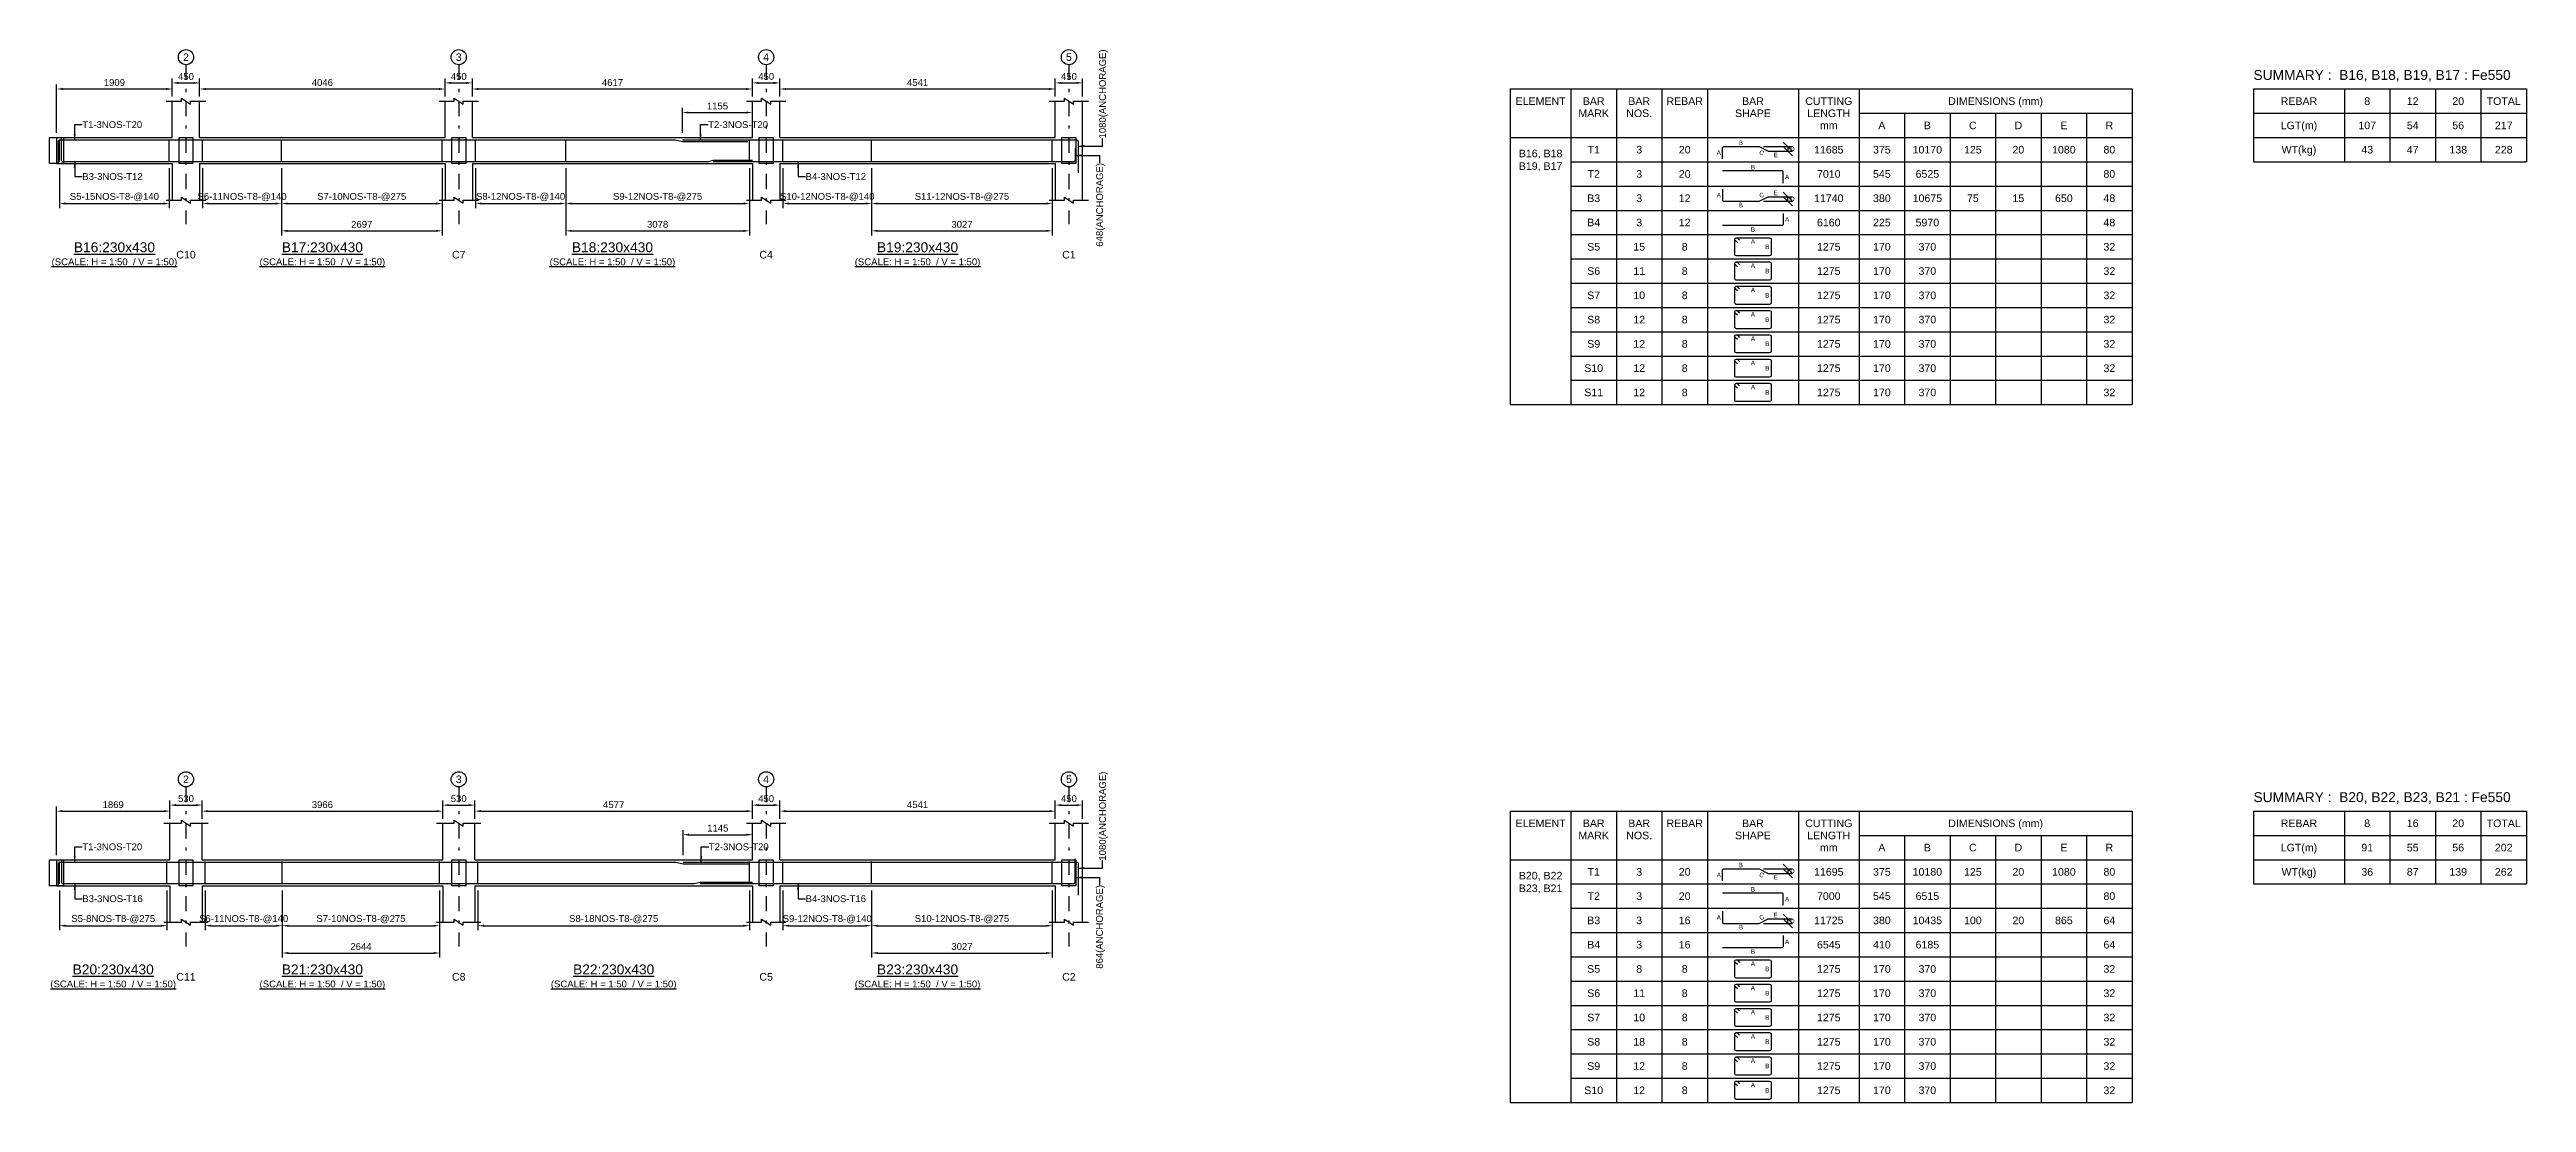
# Model space of a CAD drawing. Header units: inches. Extents: x -828 to 82836, y -189200 to 1700.
# Drawn here: x -230 to 81425, y -136000 to -101300 of the extents above; entities that cross this region are included whole.
import ezdxf
from ezdxf.enums import TextEntityAlignment as Align

# ---------------------------------------------------------------- set-up
doc = ezdxf.new("R2010")
doc.units = ezdxf.units.IN
doc.header["$LTSCALE"] = 1000
doc.header["$MEASUREMENT"] = 0
doc.linetypes.add('SCCenter', pattern=[1.2, 0.5, -0.3, 0.1, -0.3])
doc.linetypes.add('SCHidden', pattern=[0.2, 0.1, -0.1])
for name, color, linetype in [('Concrete Line', 2, 'Continuous'), ('Cut Line', 31, 'Continuous'), ('Dimension', 31, 'Continuous'), ('Grid', 8, 'Continuous'), ('Labels', 4, 'Continuous'), ('Labels_Support', 4, 'Continuous'), ('Link', 225, 'Continuous'), ('Reinforcement', 4, 'Continuous'), ('Schedule Header', 4, 'Continuous'), ('Schedule Line', 60, 'Continuous'), ('Text', 31, 'Continuous')]:
    doc.layers.add(name, color=color, linetype=linetype)
doc.styles.add('SC-SansSerif', font='SansSerif')
doc.styles.get("Standard").update_dxf_attribs({"font": 'txt.shx'})
doc.dimstyles.new('SCBBSDim', dxfattribs={"dimtxt": 225, "dimasz": 0.18, "dimexe": 150, "dimexo": 150, "dimgap": 100, "dimtad": 1, "dimtoh": 1, "dimdec": 0, "dimzin": 0, "dimdsep": 46, "dimtxsty": 'SC-SansSerif', "dimtsz": 150, "dimcen": 0.09, "dimclrd": 8, "dimclre": 8, "dimclrt": 31, "dimadec": 0, "dimazin": 0, "dimtfac": 1, "dimtdec": 0, "dimtix": 1, "dimtofl": 0, "dimtmove": 0, "dimatfit": 3, "dimfxl": 1, "dimtolj": 1, "dimtzin": 0, "dimarcsym": 0})
doc.dimstyles.new('SCBBSDimStyl', dxfattribs={"dimtxt": 225, "dimasz": 200, "dimexe": 150, "dimexo": 150, "dimgap": 100, "dimtad": 1, "dimtoh": 1, "dimdec": 0, "dimzin": 0, "dimdsep": 46, "dimtxsty": 'SC-SansSerif', "dimcen": 0.09, "dimclrd": 8, "dimclre": 8, "dimclrt": 31, "dimadec": 0, "dimazin": 0, "dimtfac": 1, "dimtdec": 0, "dimtix": 1, "dimtofl": 0, "dimtmove": 0, "dimatfit": 3, "dimfxl": 1, "dimtolj": 1, "dimtzin": 0, "dimarcsym": 0})
doc.dimstyles.get("Standard").update_dxf_attribs({"dimtxt": 0.18, "dimasz": 200, "dimexe": 0.18, "dimexo": 0.0625, "dimgap": 0.09, "dimtad": 0, "dimtih": 1, "dimtoh": 1, "dimdec": 4, "dimzin": 0, "dimdsep": 46, "dimtxsty": 'Standard', "dimcen": 0.09, "dimadec": 0, "dimazin": 0, "dimtfac": 1, "dimtdec": 4, "dimtofl": 0, "dimtmove": 0, "dimatfit": 3, "dimfxl": 1, "dimtolj": 1, "dimtzin": 0, "dimarcsym": 0})

msp = doc.modelspace()

# ---------------------------------------------------------------- texts
at = {"layer": 'Dimension', "style": 'SC-SansSerif'}
for s, p in [('B', (55525, -104375)), ('D', (57225, -104575)), ('A', (54800, -104700)), ('B', (55925, -105175)), ('E', (56675, -104775)), ('A', (54800, -106100)), ('E', (56675, -106025)), ('A', (57050, -105500)), ('D', (57225, -106225)), ('B', (55525, -106425)), ('A', (57050, -106900)), ('A', (55925, -107625)), ('B', (55925, -107225)), ('B', (56400, -107800)), ('A', (55925, -108425)), ('B', (56400, -108600)), ('A', (55925, -109225)), ('B', (56400, -109400)), ('A', (55925, -110025)), ('B', (56400, -110200)), ('A', (55925, -110825)), ('B', (56400, -111000)), ('A', (55925, -111625)), ('B', (56400, -111800)), ('A', (55925, -112425)), ('B', (56400, -112600)), ('B', (55525, -128175)), ('A', (54800, -128500)), ('B', (55925, -128975)), ('E', (56675, -128575)), ('D', (57225, -128375)), ('A', (54800, -129900)), ('E', (56675, -129825)), ('A', (57050, -129300)), ('B', (55525, -130225)), ('A', (57050, -130700)), ('D', (57225, -130025)), ('A', (55925, -131425)), ('B', (55925, -131025)), ('A', (55925, -132225)), ('B', (56400, -131600)), ('A', (55925, -133025)), ('B', (56400, -132400)), ('A', (55925, -133825)), ('B', (56400, -133200)), ('A', (55925, -134625)), ('B', (56400, -134000)), ('B', (56400, -134800)), ('A', (55925, -135425)), ('B', (56400, -135600))]:
    msp.add_text(s, height=150, dxfattribs=at).set_placement(p, align=Align.MIDDLE_CENTER)
for rotation, p in [(-26.565051, (56212.5, -104700)), (26.565051, (56212.5, -106100)), (-26.565051, (56212.5, -128500)), (26.565051, (56212.5, -129900))]:
    msp.add_text('C', height=150, rotation=rotation, dxfattribs=at).set_placement(p, align=Align.MIDDLE_CENTER)
at = {"layer": 'Grid', "style": 'SC-SansSerif'}
for s, p in [('2', (4268, -101550)), ('3', (13260, -101550)), ('4', (23394, -101550)), ('5', (33376, -101550)), ('2', (4268, -125350)), ('3', (13260, -125350)), ('4', (23394, -125350)), ('5', (33376, -125350))]:
    msp.add_text(s, height=250, dxfattribs=at).set_placement(p, align=Align.MIDDLE)
at = {"layer": 'Labels', "style": 'SC-SansSerif'}
for s, p in [('%%uB16:230x430', (1909, -108075)), ('%%uB17:230x430', (8764, -108075)), ('%%uB18:230x430', (18327, -108075)), ('%%uB19:230x430', (28385, -108075)), ('%%uB20:230x430', (1869, -131875)), ('%%uB21:230x430', (8764, -131875)), ('%%uB22:230x430', (18367, -131875)), ('%%uB23:230x430', (28385, -131875))]:
    msp.add_text(s, height=325, dxfattribs=at).set_placement(p, align=Align.BOTTOM_CENTER)
at = {"layer": 'Labels_Support', "style": 'SC-SansSerif'}
for s, p in [('C10', (4268, -108260)), ('C7', (13260, -108260)), ('C4', (23394, -108260)), ('C1', (33376, -108260)), ('C11', (4268, -132060)), ('C8', (13260, -132060)), ('C5', (23394, -132060)), ('C2', (33376, -132060))]:
    msp.add_text(s, height=250, dxfattribs=at).set_placement(p, align=Align.BOTTOM_CENTER)
at = {"layer": 'Schedule Header', "style": 'SC-SansSerif'}
for s, p in [('SUMMARY :  B16, B18, B19, B17 : Fe550', (72425, -102300)), ('SUMMARY :  B20, B22, B23, B21 : Fe550', (72425, -126100))]:
    msp.add_text(s, height=325, dxfattribs=at).set_placement(p)
for s, p in [('ELEMENT', (48925, -103000)), ('BAR', (50675, -103000)), ('BAR', (52175, -103000)), ('REBAR', (53675, -103000)), ('BAR', (55925, -103000)), ('CUTTING', (58425, -103000)), ('DIMENSIONS (mm)', (63925, -103000)), ('REBAR', (73925, -103000)), ('8', (76175, -103000)), ('12', (77675, -103000)), ('20', (79175, -103000)), ('TOTAL', (80675, -103000)), ('MARK', (50675, -103400)), ('NOS.', (52175, -103400)), ('SHAPE', (55925, -103400)), ('LENGTH', (58425, -103400)), ('A', (60175, -103800)), ('B', (61675, -103800)), ('C', (63175, -103800)), ('D', (64675, -103800)), ('E', (66175, -103800)), ('R', (67675, -103800)), ('LGT(m)', (73925, -103800)), ('mm', (58425, -103800)), ('WT(kg)', (73925, -104600)), ('ELEMENT', (48925, -126800)), ('MARK', (50675, -127200)), ('BAR', (50675, -126800)), ('NOS.', (52175, -127200)), ('BAR', (52175, -126800)), ('REBAR', (53675, -126800)), ('SHAPE', (55925, -127200)), ('BAR', (55925, -126800)), ('CUTTING', (58425, -126800)), ('LENGTH', (58425, -127200)), ('DIMENSIONS (mm)', (63925, -126800)), ('REBAR', (73925, -126800)), ('8', (76175, -126800)), ('16', (77675, -126800)), ('20', (79175, -126800)), ('TOTAL', (80675, -126800)), ('mm', (58425, -127600)), ('A', (60175, -127600)), ('B', (61675, -127600)), ('C', (63175, -127600)), ('D', (64675, -127600)), ('E', (66175, -127600)), ('R', (67675, -127600)), ('LGT(m)', (73925, -127600)), ('WT(kg)', (73925, -128400))]:
    msp.add_text(s, height=250, dxfattribs=at).set_placement(p, align=Align.MIDDLE_CENTER)
at = {"layer": 'Text', "style": 'SC-SansSerif'}
for p in [(34482, -104230), (34482, -128030)]:
    msp.add_text('1080(ANCHORAGE)', height=225, rotation=90, dxfattribs=at).set_placement(p, align=Align.MIDDLE_LEFT)
for s, p in [('T1-3NOS-T20', (850, -103775)), ('T2-3NOS-T20', (21483.5, -103775)), ('B3-3NOS-T12', (850, -105485)), ('B4-3NOS-T12', (24696, -105485)), ('T1-3NOS-T20', (850, -127575)), ('T2-3NOS-T20', (21503.5, -127575)), ('B3-3NOS-T16', (850, -129285)), ('B4-3NOS-T16', (24694.5, -129285))]:
    msp.add_text(s, height=225, dxfattribs=at).set_placement(p, align=Align.MIDDLE_LEFT)
for s, p in [('107', (76175, -103800)), ('54', (77675, -103800)), ('56', (79175, -103800)), ('217', (80675, -103800)), ('T1', (50675, -104600)), ('3', (52175, -104600)), ('20', (53675, -104600)), ('11685', (58425, -104600)), ('375', (60175, -104600)), ('10170', (61675, -104600)), ('125', (63175, -104600)), ('20', (64675, -104600)), ('1080', (66175, -104600)), ('80', (67675, -104600)), ('43', (76175, -104600)), ('47', (77675, -104600)), ('138', (79175, -104600)), ('228', (80675, -104600)), ('T2', (50675, -105400)), ('3', (52175, -105400)), ('20', (53675, -105400)), ('7010', (58425, -105400)), ('545', (60175, -105400)), ('6525', (61675, -105400)), ('80', (67675, -105400)), ('B3', (50675, -106200)), ('3', (52175, -106200)), ('12', (53675, -106200)), ('11740', (58425, -106200)), ('380', (60175, -106200)), ('10675', (61675, -106200)), ('75', (63175, -106200)), ('15', (64675, -106200)), ('650', (66175, -106200)), ('48', (67675, -106200)), ('B4', (50675, -107000)), ('3', (52175, -107000)), ('12', (53675, -107000)), ('6160', (58425, -107000)), ('225', (60175, -107000)), ('5970', (61675, -107000)), ('48', (67675, -107000)), ('S5', (50675, -107800)), ('15', (52175, -107800)), ('8', (53675, -107800)), ('1275', (58425, -107800)), ('170', (60175, -107800)), ('370', (61675, -107800)), ('32', (67675, -107800)), ('S6', (50675, -108600)), ('11', (52175, -108600)), ('8', (53675, -108600)), ('1275', (58425, -108600)), ('170', (60175, -108600)), ('370', (61675, -108600)), ('32', (67675, -108600)), ('S7', (50675, -109400)), ('10', (52175, -109400)), ('8', (53675, -109400)), ('1275', (58425, -109400)), ('170', (60175, -109400)), ('370', (61675, -109400)), ('32', (67675, -109400)), ('S8', (50675, -110200)), ('12', (52175, -110200)), ('8', (53675, -110200)), ('1275', (58425, -110200)), ('170', (60175, -110200)), ('370', (61675, -110200)), ('32', (67675, -110200)), ('S9', (50675, -111000)), ('12', (52175, -111000)), ('8', (53675, -111000)), ('1275', (58425, -111000)), ('170', (60175, -111000)), ('370', (61675, -111000)), ('32', (67675, -111000)), ('S10', (50675, -111800)), ('12', (52175, -111800)), ('8', (53675, -111800)), ('1275', (58425, -111800)), ('170', (60175, -111800)), ('370', (61675, -111800)), ('32', (67675, -111800)), ('S11', (50675, -112600)), ('12', (52175, -112600)), ('8', (53675, -112600)), ('1275', (58425, -112600)), ('170', (60175, -112600)), ('370', (61675, -112600)), ('32', (67675, -112600)), ('91', (76175, -127600)), ('55', (77675, -127600)), ('56', (79175, -127600)), ('202', (80675, -127600)), ('T1', (50675, -128400)), ('3', (52175, -128400)), ('20', (53675, -128400)), ('11695', (58425, -128400)), ('375', (60175, -128400)), ('10180', (61675, -128400)), ('125', (63175, -128400)), ('20', (64675, -128400)), ('1080', (66175, -128400)), ('80', (67675, -128400)), ('36', (76175, -128400)), ('87', (77675, -128400)), ('139', (79175, -128400)), ('262', (80675, -128400)), ('T2', (50675, -129200)), ('3', (52175, -129200)), ('20', (53675, -129200)), ('7000', (58425, -129200)), ('545', (60175, -129200)), ('6515', (61675, -129200)), ('80', (67675, -129200)), ('B3', (50675, -130000)), ('3', (52175, -130000)), ('16', (53675, -130000)), ('11725', (58425, -130000)), ('380', (60175, -130000)), ('10435', (61675, -130000)), ('100', (63175, -130000)), ('20', (64675, -130000)), ('865', (66175, -130000)), ('64', (67675, -130000)), ('B4', (50675, -130800)), ('3', (52175, -130800)), ('16', (53675, -130800)), ('6545', (58425, -130800)), ('410', (60175, -130800)), ('6185', (61675, -130800)), ('64', (67675, -130800)), ('S5', (50675, -131600)), ('S6', (50675, -132400)), ('11', (52175, -132400)), ('8', (52175, -131600)), ('8', (53675, -131600)), ('8', (53675, -132400)), ('1275', (58425, -131600)), ('1275', (58425, -132400)), ('170', (60175, -131600)), ('170', (60175, -132400)), ('370', (61675, -131600)), ('370', (61675, -132400)), ('32', (67675, -131600)), ('32', (67675, -132400)), ('S7', (50675, -133200)), ('10', (52175, -133200)), ('8', (53675, -133200)), ('1275', (58425, -133200)), ('170', (60175, -133200)), ('370', (61675, -133200)), ('32', (67675, -133200)), ('S8', (50675, -134000)), ('18', (52175, -134000)), ('8', (53675, -134000)), ('1275', (58425, -134000)), ('170', (60175, -134000)), ('370', (61675, -134000)), ('32', (67675, -134000)), ('S9', (50675, -134800)), ('12', (52175, -134800)), ('8', (53675, -134800)), ('1275', (58425, -134800)), ('170', (60175, -134800)), ('370', (61675, -134800)), ('32', (67675, -134800)), ('S10', (50675, -135600)), ('12', (52175, -135600)), ('8', (53675, -135600)), ('1275', (58425, -135600)), ('170', (60175, -135600)), ('370', (61675, -135600)), ('32', (67675, -135600))]:
    msp.add_text(s, height=250, dxfattribs=at).set_placement(p, align=Align.MIDDLE_CENTER)
for s, p in [('648(ANCHORAGE)', (34386, -105038)), ('864(ANCHORAGE)', (34382, -128834))]:
    msp.add_text(s, height=225, rotation=90, dxfattribs=at).set_placement(p, align=Align.MIDDLE_RIGHT)
for p in [(1909, -108475), (8764, -108475), (18327, -108475), (28385, -108475), (1869, -132275), (8764, -132275), (18367, -132275), (28385, -132275)]:
    msp.add_text('%%u(SCALE: H = 1:50  / V = 1:50)', height=225, dxfattribs=at).set_placement(p, align=Align.BOTTOM_CENTER)
at = {"layer": 'Text', "char_height": 250, "attachment_point": 2, "style": 'SC-SansSerif'}
for s, insert in [('B16, B18\\PB19, B17\\P', (48925, -104600)), ('B20, B22\\PB23, B21\\P', (48925, -128400))]:
    msp.add_mtext(s, dxfattribs=dict(at, insert=insert))

# ---------------------------------------------------------------- blocks, each defined once
blk = doc.blocks.new('*D86')
at = {"color": 8, "linetype": 'ByBlock', "lineweight": -2}
for p, q in [((100, -129010), (100, -130325)), ((3638, -129010), (3638, -130325)), ((300, -130175), (3438, -130175))]:
    blk.add_line(p, q, dxfattribs=at)
at = {"color": 8}
for points in [[(100, -130175), (300, -130142), (300, -130208)], [(3638, -130175), (3438, -130208), (3438, -130142)]]:
    blk.add_solid(points, dxfattribs=at)
at = {"layer": 'DEFPOINTS', "color": 31}
for p in [(100, -128860), (3638, -128860), (100, -130175)]:
    blk.add_point(p, dxfattribs=at)
at = {"color": 31, "insert": (1869, -129962), "char_height": 225, "attachment_point": 5, "style": 'SC-SansSerif'}
blk.add_mtext('\\A1;S5-8NOS-T8-@275', dxfattribs=at)
blk = doc.blocks.new('*D87')
at = {"color": 8, "linetype": 'ByBlock', "lineweight": -2}
for p, q in [((4898, -129010), (4898, -130325)), ((7442, -129010), (7442, -130325)), ((5098, -130175), (7242, -130175))]:
    blk.add_line(p, q, dxfattribs=at)
at = {"color": 8}
for points in [[(4898, -130175), (5098, -130142), (5098, -130208)], [(7442, -130175), (7242, -130208), (7242, -130142)]]:
    blk.add_solid(points, dxfattribs=at)
at = {"layer": 'DEFPOINTS', "color": 31}
for p in [(4898, -128860), (7442, -128860), (4898, -130175)]:
    blk.add_point(p, dxfattribs=at)
at = {"color": 31, "insert": (6170, -129962), "char_height": 225, "attachment_point": 5, "style": 'SC-SansSerif'}
blk.add_mtext('\\A1;S6-11NOS-T8-@140', dxfattribs=at)
blk = doc.blocks.new('*D88')
at = {"color": 8, "linetype": 'ByBlock', "lineweight": -2}
for p, q in [((7442, -129010), (7442, -130325)), ((12630, -129010), (12630, -130325)), ((7642, -130175), (12430, -130175))]:
    blk.add_line(p, q, dxfattribs=at)
at = {"color": 8}
for points in [[(7442, -130175), (7642, -130142), (7642, -130208)], [(12630, -130175), (12430, -130208), (12430, -130142)]]:
    blk.add_solid(points, dxfattribs=at)
at = {"layer": 'DEFPOINTS', "color": 31}
for p in [(7442, -128860), (12630, -128860), (7442, -130175)]:
    blk.add_point(p, dxfattribs=at)
at = {"color": 31, "insert": (10036, -129962), "char_height": 225, "attachment_point": 5, "style": 'SC-SansSerif'}
blk.add_mtext('\\A1;S7-10NOS-T8-@275', dxfattribs=at)
blk = doc.blocks.new('*D89')
at = {"color": 8, "linetype": 'ByBlock', "lineweight": -2}
for p, q in [((7442, -129010), (7442, -131225)), ((12630, -129010), (12630, -131225)), ((7642, -131075), (12430, -131075))]:
    blk.add_line(p, q, dxfattribs=at)
at = {"color": 8}
for points in [[(7442, -131075), (7642, -131042), (7642, -131108)], [(12630, -131075), (12430, -131108), (12430, -131042)]]:
    blk.add_solid(points, dxfattribs=at)
at = {"layer": 'DEFPOINTS', "color": 31}
for p in [(7442, -128860), (12630, -128860), (7442, -131075)]:
    blk.add_point(p, dxfattribs=at)
at = {"color": 31, "insert": (10036, -130862), "char_height": 225, "attachment_point": 5, "style": 'SC-SansSerif'}
blk.add_mtext('\\A1;2644', dxfattribs=at)
blk = doc.blocks.new('*D90')
at = {"color": 8, "linetype": 'ByBlock', "lineweight": -2}
for p, q in [((13890, -129010), (13890, -130325)), ((22844, -129010), (22844, -130325)), ((14090, -130175), (22644, -130175))]:
    blk.add_line(p, q, dxfattribs=at)
at = {"color": 8}
for points in [[(13890, -130175), (14090, -130142), (14090, -130208)], [(22844, -130175), (22644, -130208), (22644, -130142)]]:
    blk.add_solid(points, dxfattribs=at)
at = {"layer": 'DEFPOINTS', "color": 31}
for p in [(13890, -128860), (22844, -128860), (13890, -130175)]:
    blk.add_point(p, dxfattribs=at)
at = {"color": 31, "insert": (18367, -129962), "char_height": 225, "attachment_point": 5, "style": 'SC-SansSerif'}
blk.add_mtext('\\A1;S8-18NOS-T8-@275', dxfattribs=at)
blk = doc.blocks.new('*D91')
at = {"color": 8, "linetype": 'ByBlock', "lineweight": -2}
for p, q in [((23944, -129010), (23944, -130325)), ((26871, -129010), (26871, -130325)), ((24144, -130175), (26671, -130175))]:
    blk.add_line(p, q, dxfattribs=at)
at = {"color": 8}
for points in [[(23944, -130175), (24144, -130142), (24144, -130208)], [(26871, -130175), (26671, -130208), (26671, -130142)]]:
    blk.add_solid(points, dxfattribs=at)
at = {"layer": 'DEFPOINTS', "color": 31}
for p in [(23944, -128860), (26871, -128860), (23944, -130175)]:
    blk.add_point(p, dxfattribs=at)
at = {"color": 31, "insert": (25408, -129962), "char_height": 225, "attachment_point": 5, "style": 'SC-SansSerif'}
blk.add_mtext('\\A1;S9-12NOS-T8-@140', dxfattribs=at)
blk = doc.blocks.new('*D92')
at = {"color": 8, "linetype": 'ByBlock', "lineweight": -2}
for p, q in [((26871, -129010), (26871, -130325)), ((32826, -129010), (32826, -130325)), ((27071, -130175), (32626, -130175))]:
    blk.add_line(p, q, dxfattribs=at)
at = {"color": 8}
for points in [[(26871, -130175), (27071, -130142), (27071, -130208)], [(32826, -130175), (32626, -130208), (32626, -130142)]]:
    blk.add_solid(points, dxfattribs=at)
at = {"layer": 'DEFPOINTS', "color": 31}
for p in [(26871, -128860), (32826, -128860), (26871, -130175)]:
    blk.add_point(p, dxfattribs=at)
at = {"color": 31, "insert": (29849, -129962), "char_height": 225, "attachment_point": 5, "style": 'SC-SansSerif'}
blk.add_mtext('\\A1;S10-12NOS-T8-@275', dxfattribs=at)
blk = doc.blocks.new('*D93')
at = {"color": 8, "linetype": 'ByBlock', "lineweight": -2}
for p, q in [((26871, -129010), (26871, -131225)), ((32826, -129010), (32826, -131225)), ((27071, -131075), (32626, -131075))]:
    blk.add_line(p, q, dxfattribs=at)
at = {"color": 8}
for points in [[(26871, -131075), (27071, -131042), (27071, -131108)], [(32826, -131075), (32626, -131108), (32626, -131042)]]:
    blk.add_solid(points, dxfattribs=at)
at = {"layer": 'DEFPOINTS', "color": 31}
for p in [(26871, -128860), (32826, -128860), (26871, -131075)]:
    blk.add_point(p, dxfattribs=at)
at = {"color": 31, "insert": (29849, -130862), "char_height": 225, "attachment_point": 5, "style": 'SC-SansSerif'}
blk.add_mtext('\\A1;3027', dxfattribs=at)
blk = doc.blocks.new('*D94')
at = {"color": 8, "linetype": 'ByBlock', "lineweight": -2}
for p, q in [((20654, -127850), (20654, -127025)), ((20854, -127175), (22744, -127175)), ((22944, -127850), (22944, -127025))]:
    blk.add_line(p, q, dxfattribs=at)
at = {"color": 8}
for points in [[(20654, -127175), (20854, -127142), (20854, -127208)], [(22944, -127175), (22744, -127208), (22744, -127142)]]:
    blk.add_solid(points, dxfattribs=at)
at = {"layer": 'DEFPOINTS', "color": 31}
for p in [(20654, -127175), (20654, -128000), (22944, -128000)]:
    blk.add_point(p, dxfattribs=at)
at = {"color": 31, "insert": (21799, -126962), "char_height": 225, "attachment_point": 5, "style": 'SC-SansSerif'}
blk.add_mtext('\\A1;1145', dxfattribs=at)
blk = doc.blocks.new('*D95')
at = {"color": 8, "linetype": 'ByBlock', "lineweight": -2}
for p, q in [((57225, -128450), (56925, -128150)), ((56275, -128300), (57225, -128300)), ((56575, -128450), (57225, -128450)), ((56925, -128300), (57225, -128600)), ((57075, -128300), (57075, -128450))]:
    blk.add_line(p, q, dxfattribs=at)
at = {"layer": 'DEFPOINTS', "color": 31}
for p in [(56125, -128300), (56425, -128450), (57075, -128300)]:
    blk.add_point(p, dxfattribs=at)
blk = doc.blocks.new('*D96')
at = {"color": 8, "linetype": 'ByBlock', "lineweight": -2}
for p, q in [((57225, -130100), (56925, -129800)), ((56275, -130100), (57225, -130100)), ((56575, -129950), (57225, -129950)), ((56925, -129950), (57225, -130250)), ((57075, -130100), (57075, -129950))]:
    blk.add_line(p, q, dxfattribs=at)
at = {"layer": 'DEFPOINTS', "color": 31}
for p in [(56125, -130100), (56425, -129950), (57075, -130100)]:
    blk.add_point(p, dxfattribs=at)
blk = doc.blocks.new('*D97')
at = {"color": 8, "linetype": 'ByBlock', "lineweight": -2}
for p, q in [((0, -127850), (0, -126250)), ((200, -126400), (3538, -126400)), ((3738, -126650), (3738, -126250))]:
    blk.add_line(p, q, dxfattribs=at)
at = {"color": 8}
for points in [[(0, -126400), (200, -126367), (200, -126433)], [(3738, -126400), (3538, -126433), (3538, -126367)]]:
    blk.add_solid(points, dxfattribs=at)
at = {"layer": 'DEFPOINTS', "color": 31}
for p in [(0, -126400), (3738, -126800), (0, -128000)]:
    blk.add_point(p, dxfattribs=at)
at = {"color": 31, "insert": (1869, -126188), "char_height": 225, "attachment_point": 5, "style": 'SC-SansSerif'}
blk.add_mtext('\\A1;1869', dxfattribs=at)
blk = doc.blocks.new('*D98')
at = {"color": 8, "linetype": 'ByBlock', "lineweight": -2}
for p, q in [((4798, -126650), (4798, -126250)), ((4998, -126400), (12530, -126400)), ((12730, -126650), (12730, -126250))]:
    blk.add_line(p, q, dxfattribs=at)
at = {"color": 8}
for points in [[(4798, -126400), (4998, -126367), (4998, -126433)], [(12730, -126400), (12530, -126433), (12530, -126367)]]:
    blk.add_solid(points, dxfattribs=at)
at = {"layer": 'DEFPOINTS', "color": 31}
for p in [(4798, -126400), (4798, -126800), (12730, -126800)]:
    blk.add_point(p, dxfattribs=at)
at = {"color": 31, "insert": (8764, -126188), "char_height": 225, "attachment_point": 5, "style": 'SC-SansSerif'}
blk.add_mtext('\\A1;3966', dxfattribs=at)
blk = doc.blocks.new('*D99')
at = {"color": 8, "linetype": 'ByBlock', "lineweight": -2}
for p, q in [((13790, -126650), (13790, -126250)), ((13990, -126400), (22744, -126400)), ((22944, -126650), (22944, -126250))]:
    blk.add_line(p, q, dxfattribs=at)
at = {"color": 8}
for points in [[(13790, -126400), (13990, -126367), (13990, -126433)], [(22944, -126400), (22744, -126433), (22744, -126367)]]:
    blk.add_solid(points, dxfattribs=at)
at = {"layer": 'DEFPOINTS', "color": 31}
for p in [(13790, -126400), (13790, -126800), (22944, -126800)]:
    blk.add_point(p, dxfattribs=at)
at = {"color": 31, "insert": (18367, -126188), "char_height": 225, "attachment_point": 5, "style": 'SC-SansSerif'}
blk.add_mtext('\\A1;4577', dxfattribs=at)
blk = doc.blocks.new('*D100')
at = {"color": 8, "linetype": 'ByBlock', "lineweight": -2}
for p, q in [((23844, -126650), (23844, -126250)), ((24044, -126400), (32726, -126400)), ((32926, -126650), (32926, -126250))]:
    blk.add_line(p, q, dxfattribs=at)
at = {"color": 8}
for points in [[(23844, -126400), (24044, -126367), (24044, -126433)], [(32926, -126400), (32726, -126433), (32726, -126367)]]:
    blk.add_solid(points, dxfattribs=at)
at = {"layer": 'DEFPOINTS', "color": 31}
for p in [(23844, -126400), (23844, -126800), (32926, -126800)]:
    blk.add_point(p, dxfattribs=at)
at = {"color": 31, "insert": (28385, -126188), "char_height": 225, "attachment_point": 5, "style": 'SC-SansSerif'}
blk.add_mtext('\\A1;4541', dxfattribs=at)
blk = doc.blocks.new('*D101')
at = {"color": 8, "linetype": 'ByBlock', "lineweight": -2}
for p, q in [((3738, -126650), (3738, -126050)), ((3938, -126200), (4598, -126200)), ((4798, -126650), (4798, -126050))]:
    blk.add_line(p, q, dxfattribs=at)
at = {"color": 8}
for points in [[(3738, -126200), (3938, -126167), (3938, -126233)], [(4798, -126200), (4598, -126233), (4598, -126167)]]:
    blk.add_solid(points, dxfattribs=at)
at = {"layer": 'DEFPOINTS', "color": 31}
for p in [(3738, -126200), (3738, -126800), (4798, -126800)]:
    blk.add_point(p, dxfattribs=at)
at = {"color": 31, "insert": (4268, -125988), "char_height": 225, "attachment_point": 5, "style": 'SC-SansSerif'}
blk.add_mtext('\\A1;530', dxfattribs=at)
blk = doc.blocks.new('*D102')
at = {"color": 8, "linetype": 'ByBlock', "lineweight": -2}
for p, q in [((12730, -126650), (12730, -126050)), ((12930, -126200), (13590, -126200)), ((13790, -126650), (13790, -126050))]:
    blk.add_line(p, q, dxfattribs=at)
at = {"color": 8}
for points in [[(12730, -126200), (12930, -126167), (12930, -126233)], [(13790, -126200), (13590, -126233), (13590, -126167)]]:
    blk.add_solid(points, dxfattribs=at)
at = {"layer": 'DEFPOINTS', "color": 31}
for p in [(12730, -126200), (12730, -126800), (13790, -126800)]:
    blk.add_point(p, dxfattribs=at)
at = {"color": 31, "insert": (13260, -125988), "char_height": 225, "attachment_point": 5, "style": 'SC-SansSerif'}
blk.add_mtext('\\A1;530', dxfattribs=at)
blk = doc.blocks.new('*D103')
at = {"color": 8, "linetype": 'ByBlock', "lineweight": -2}
for p, q in [((22944, -126650), (22944, -126050)), ((23144, -126200), (23644, -126200)), ((23844, -126650), (23844, -126050))]:
    blk.add_line(p, q, dxfattribs=at)
at = {"color": 8}
for points in [[(22944, -126200), (23144, -126167), (23144, -126233)], [(23844, -126200), (23644, -126233), (23644, -126167)]]:
    blk.add_solid(points, dxfattribs=at)
at = {"layer": 'DEFPOINTS', "color": 31}
for p in [(22944, -126200), (22944, -126800), (23844, -126800)]:
    blk.add_point(p, dxfattribs=at)
at = {"color": 31, "insert": (23394, -125988), "char_height": 225, "attachment_point": 5, "style": 'SC-SansSerif'}
blk.add_mtext('\\A1;450', dxfattribs=at)
blk = doc.blocks.new('*D104')
at = {"color": 8, "linetype": 'ByBlock', "lineweight": -2}
for p, q in [((32926, -126650), (32926, -126050)), ((33126, -126200), (33626, -126200)), ((33826, -126650), (33826, -126050))]:
    blk.add_line(p, q, dxfattribs=at)
at = {"color": 8}
for points in [[(32926, -126200), (33126, -126167), (33126, -126233)], [(33826, -126200), (33626, -126233), (33626, -126167)]]:
    blk.add_solid(points, dxfattribs=at)
at = {"layer": 'DEFPOINTS', "color": 31}
for p in [(32926, -126200), (32926, -126800), (33826, -126800)]:
    blk.add_point(p, dxfattribs=at)
at = {"color": 31, "insert": (33376, -125988), "char_height": 225, "attachment_point": 5, "style": 'SC-SansSerif'}
blk.add_mtext('\\A1;450', dxfattribs=at)
blk = doc.blocks.new('*D65')
at = {"color": 8, "linetype": 'ByBlock', "lineweight": -2}
for p, q in [((100, -105210), (100, -106525)), ((3718, -105210), (3718, -106525)), ((300, -106375), (3518, -106375))]:
    blk.add_line(p, q, dxfattribs=at)
at = {"color": 8}
for points in [[(100, -106375), (300, -106342), (300, -106408)], [(3718, -106375), (3518, -106408), (3518, -106342)]]:
    blk.add_solid(points, dxfattribs=at)
at = {"layer": 'DEFPOINTS', "color": 31}
for p in [(100, -105060), (3718, -105060), (100, -106375)]:
    blk.add_point(p, dxfattribs=at)
at = {"color": 31, "insert": (1909, -106162), "char_height": 225, "attachment_point": 5, "style": 'SC-SansSerif'}
blk.add_mtext('\\A1;S5-15NOS-T8-@140', dxfattribs=at)
blk = doc.blocks.new('*D66')
at = {"color": 8, "linetype": 'ByBlock', "lineweight": -2}
for p, q in [((4818, -105210), (4818, -106525)), ((7415, -105210), (7415, -106525)), ((5018, -106375), (7215, -106375))]:
    blk.add_line(p, q, dxfattribs=at)
at = {"color": 8}
for points in [[(4818, -106375), (5018, -106342), (5018, -106408)], [(7415, -106375), (7215, -106408), (7215, -106342)]]:
    blk.add_solid(points, dxfattribs=at)
at = {"layer": 'DEFPOINTS', "color": 31}
for p in [(4818, -105060), (7415, -105060), (4818, -106375)]:
    blk.add_point(p, dxfattribs=at)
at = {"color": 31, "insert": (6117, -106162), "char_height": 225, "attachment_point": 5, "style": 'SC-SansSerif'}
blk.add_mtext('\\A1;S6-11NOS-T8-@140', dxfattribs=at)
blk = doc.blocks.new('*D67')
at = {"color": 8, "linetype": 'ByBlock', "lineweight": -2}
for p, q in [((7415, -105210), (7415, -106525)), ((12710, -105210), (12710, -106525)), ((7615, -106375), (12510, -106375))]:
    blk.add_line(p, q, dxfattribs=at)
at = {"color": 8}
for points in [[(7415, -106375), (7615, -106342), (7615, -106408)], [(12710, -106375), (12510, -106408), (12510, -106342)]]:
    blk.add_solid(points, dxfattribs=at)
at = {"layer": 'DEFPOINTS', "color": 31}
for p in [(7415, -105060), (12710, -105060), (7415, -106375)]:
    blk.add_point(p, dxfattribs=at)
at = {"color": 31, "insert": (10063, -106162), "char_height": 225, "attachment_point": 5, "style": 'SC-SansSerif'}
blk.add_mtext('\\A1;S7-10NOS-T8-@275', dxfattribs=at)
blk = doc.blocks.new('*D68')
at = {"color": 8, "linetype": 'ByBlock', "lineweight": -2}
for p, q in [((7415, -105210), (7415, -107425)), ((12710, -105210), (12710, -107425)), ((7615, -107275), (12510, -107275))]:
    blk.add_line(p, q, dxfattribs=at)
at = {"color": 8}
for points in [[(7415, -107275), (7615, -107242), (7615, -107308)], [(12710, -107275), (12510, -107308), (12510, -107242)]]:
    blk.add_solid(points, dxfattribs=at)
at = {"layer": 'DEFPOINTS', "color": 31}
for p in [(7415, -105060), (12710, -105060), (7415, -107275)]:
    blk.add_point(p, dxfattribs=at)
at = {"color": 31, "insert": (10063, -107062), "char_height": 225, "attachment_point": 5, "style": 'SC-SansSerif'}
blk.add_mtext('\\A1;2697', dxfattribs=at)
blk = doc.blocks.new('*D69')
at = {"color": 8, "linetype": 'ByBlock', "lineweight": -2}
for p, q in [((13810, -105210), (13810, -106525)), ((16788, -105210), (16788, -106525)), ((14010, -106375), (16588, -106375))]:
    blk.add_line(p, q, dxfattribs=at)
at = {"color": 8}
for points in [[(13810, -106375), (14010, -106342), (14010, -106408)], [(16788, -106375), (16588, -106408), (16588, -106342)]]:
    blk.add_solid(points, dxfattribs=at)
at = {"layer": 'DEFPOINTS', "color": 31}
for p in [(13810, -105060), (16788, -105060), (13810, -106375)]:
    blk.add_point(p, dxfattribs=at)
at = {"color": 31, "insert": (15299, -106162), "char_height": 225, "attachment_point": 5, "style": 'SC-SansSerif'}
blk.add_mtext('\\A1;S8-12NOS-T8-@140', dxfattribs=at)
blk = doc.blocks.new('*D70')
at = {"color": 8, "linetype": 'ByBlock', "lineweight": -2}
for p, q in [((16788, -105210), (16788, -106525)), ((22844, -105210), (22844, -106525)), ((16988, -106375), (22644, -106375))]:
    blk.add_line(p, q, dxfattribs=at)
at = {"color": 8}
for points in [[(16788, -106375), (16988, -106342), (16988, -106408)], [(22844, -106375), (22644, -106408), (22644, -106342)]]:
    blk.add_solid(points, dxfattribs=at)
at = {"layer": 'DEFPOINTS', "color": 31}
for p in [(16788, -105060), (22844, -105060), (16788, -106375)]:
    blk.add_point(p, dxfattribs=at)
at = {"color": 31, "insert": (19816, -106162), "char_height": 225, "attachment_point": 5, "style": 'SC-SansSerif'}
blk.add_mtext('\\A1;S9-12NOS-T8-@275', dxfattribs=at)
blk = doc.blocks.new('*D71')
at = {"color": 8, "linetype": 'ByBlock', "lineweight": -2}
for p, q in [((16788, -105210), (16788, -107425)), ((22844, -105210), (22844, -107425)), ((16988, -107275), (22644, -107275))]:
    blk.add_line(p, q, dxfattribs=at)
at = {"color": 8}
for points in [[(16788, -107275), (16988, -107242), (16988, -107308)], [(22844, -107275), (22644, -107308), (22644, -107242)]]:
    blk.add_solid(points, dxfattribs=at)
at = {"layer": 'DEFPOINTS', "color": 31}
for p in [(16788, -105060), (22844, -105060), (16788, -107275)]:
    blk.add_point(p, dxfattribs=at)
at = {"color": 31, "insert": (19816, -107062), "char_height": 225, "attachment_point": 5, "style": 'SC-SansSerif'}
blk.add_mtext('\\A1;3078', dxfattribs=at)
blk = doc.blocks.new('*D72')
at = {"color": 8, "linetype": 'ByBlock', "lineweight": -2}
for p, q in [((23944, -105210), (23944, -106525)), ((26871, -105210), (26871, -106525)), ((24144, -106375), (26671, -106375))]:
    blk.add_line(p, q, dxfattribs=at)
at = {"color": 8}
for points in [[(23944, -106375), (24144, -106342), (24144, -106408)], [(26871, -106375), (26671, -106408), (26671, -106342)]]:
    blk.add_solid(points, dxfattribs=at)
at = {"layer": 'DEFPOINTS', "color": 31}
for p in [(23944, -105060), (26871, -105060), (23944, -106375)]:
    blk.add_point(p, dxfattribs=at)
at = {"color": 31, "insert": (25408, -106162), "char_height": 225, "attachment_point": 5, "style": 'SC-SansSerif'}
blk.add_mtext('\\A1;S10-12NOS-T8-@140', dxfattribs=at)
blk = doc.blocks.new('*D73')
at = {"color": 8, "linetype": 'ByBlock', "lineweight": -2}
for p, q in [((26871, -105210), (26871, -106525)), ((32826, -105210), (32826, -106525)), ((27071, -106375), (32626, -106375))]:
    blk.add_line(p, q, dxfattribs=at)
at = {"color": 8}
for points in [[(26871, -106375), (27071, -106342), (27071, -106408)], [(32826, -106375), (32626, -106408), (32626, -106342)]]:
    blk.add_solid(points, dxfattribs=at)
at = {"layer": 'DEFPOINTS', "color": 31}
for p in [(26871, -105060), (32826, -105060), (26871, -106375)]:
    blk.add_point(p, dxfattribs=at)
at = {"color": 31, "insert": (29849, -106162), "char_height": 225, "attachment_point": 5, "style": 'SC-SansSerif'}
blk.add_mtext('\\A1;S11-12NOS-T8-@275', dxfattribs=at)
blk = doc.blocks.new('*D74')
at = {"color": 8, "linetype": 'ByBlock', "lineweight": -2}
for p, q in [((26871, -105210), (26871, -107425)), ((32826, -105210), (32826, -107425)), ((27071, -107275), (32626, -107275))]:
    blk.add_line(p, q, dxfattribs=at)
at = {"color": 8}
for points in [[(26871, -107275), (27071, -107242), (27071, -107308)], [(32826, -107275), (32626, -107308), (32626, -107242)]]:
    blk.add_solid(points, dxfattribs=at)
at = {"layer": 'DEFPOINTS', "color": 31}
for p in [(26871, -105060), (32826, -105060), (26871, -107275)]:
    blk.add_point(p, dxfattribs=at)
at = {"color": 31, "insert": (29849, -107062), "char_height": 225, "attachment_point": 5, "style": 'SC-SansSerif'}
blk.add_mtext('\\A1;3027', dxfattribs=at)
blk = doc.blocks.new('*D75')
at = {"color": 8, "linetype": 'ByBlock', "lineweight": -2}
for p, q in [((20634, -104050), (20634, -103225)), ((20834, -103375), (22744, -103375)), ((22944, -104050), (22944, -103225))]:
    blk.add_line(p, q, dxfattribs=at)
at = {"color": 8}
for points in [[(20634, -103375), (20834, -103342), (20834, -103408)], [(22944, -103375), (22744, -103408), (22744, -103342)]]:
    blk.add_solid(points, dxfattribs=at)
at = {"layer": 'DEFPOINTS', "color": 31}
for p in [(20634, -103375), (20634, -104200), (22944, -104200)]:
    blk.add_point(p, dxfattribs=at)
at = {"color": 31, "insert": (21789, -103162), "char_height": 225, "attachment_point": 5, "style": 'SC-SansSerif'}
blk.add_mtext('\\A1;1155', dxfattribs=at)
blk = doc.blocks.new('*D76')
at = {"color": 8, "linetype": 'ByBlock', "lineweight": -2}
for p, q in [((56275, -104500), (57225, -104500)), ((57225, -104650), (56925, -104350)), ((56925, -104500), (57225, -104800)), ((57075, -104500), (57075, -104650)), ((56575, -104650), (57225, -104650))]:
    blk.add_line(p, q, dxfattribs=at)
at = {"layer": 'DEFPOINTS', "color": 31}
for p in [(56125, -104500), (57075, -104500), (56425, -104650)]:
    blk.add_point(p, dxfattribs=at)
blk = doc.blocks.new('*D77')
at = {"color": 8, "linetype": 'ByBlock', "lineweight": -2}
for p, q in [((56575, -106150), (57225, -106150)), ((57225, -106300), (56925, -106000)), ((56925, -106150), (57225, -106450)), ((57075, -106300), (57075, -106150)), ((56275, -106300), (57225, -106300))]:
    blk.add_line(p, q, dxfattribs=at)
at = {"layer": 'DEFPOINTS', "color": 31}
for p in [(56425, -106150), (56125, -106300), (57075, -106300)]:
    blk.add_point(p, dxfattribs=at)
blk = doc.blocks.new('*D78')
at = {"color": 8, "linetype": 'ByBlock', "lineweight": -2}
for p, q in [((0, -104050), (0, -102450)), ((200, -102600), (3618, -102600)), ((3818, -102850), (3818, -102450))]:
    blk.add_line(p, q, dxfattribs=at)
at = {"color": 8}
for points in [[(0, -102600), (200, -102567), (200, -102633)], [(3818, -102600), (3618, -102633), (3618, -102567)]]:
    blk.add_solid(points, dxfattribs=at)
at = {"layer": 'DEFPOINTS', "color": 31}
for p in [(0, -102600), (3818, -103000), (0, -104200)]:
    blk.add_point(p, dxfattribs=at)
at = {"color": 31, "insert": (1909, -102388), "char_height": 225, "attachment_point": 5, "style": 'SC-SansSerif'}
blk.add_mtext('\\A1;1909', dxfattribs=at)
blk = doc.blocks.new('*D79')
at = {"color": 8, "linetype": 'ByBlock', "lineweight": -2}
for p, q in [((4718, -102850), (4718, -102450)), ((4918, -102600), (12610, -102600)), ((12810, -102850), (12810, -102450))]:
    blk.add_line(p, q, dxfattribs=at)
at = {"color": 8}
for points in [[(4718, -102600), (4918, -102567), (4918, -102633)], [(12810, -102600), (12610, -102633), (12610, -102567)]]:
    blk.add_solid(points, dxfattribs=at)
at = {"layer": 'DEFPOINTS', "color": 31}
for p in [(4718, -102600), (4718, -103000), (12810, -103000)]:
    blk.add_point(p, dxfattribs=at)
at = {"color": 31, "insert": (8764, -102388), "char_height": 225, "attachment_point": 5, "style": 'SC-SansSerif'}
blk.add_mtext('\\A1;4046', dxfattribs=at)
blk = doc.blocks.new('*D80')
at = {"color": 8, "linetype": 'ByBlock', "lineweight": -2}
for p, q in [((13710, -102850), (13710, -102450)), ((13910, -102600), (22744, -102600)), ((22944, -102850), (22944, -102450))]:
    blk.add_line(p, q, dxfattribs=at)
at = {"color": 8}
for points in [[(13710, -102600), (13910, -102567), (13910, -102633)], [(22944, -102600), (22744, -102633), (22744, -102567)]]:
    blk.add_solid(points, dxfattribs=at)
at = {"layer": 'DEFPOINTS', "color": 31}
for p in [(13710, -102600), (13710, -103000), (22944, -103000)]:
    blk.add_point(p, dxfattribs=at)
at = {"color": 31, "insert": (18327, -102388), "char_height": 225, "attachment_point": 5, "style": 'SC-SansSerif'}
blk.add_mtext('\\A1;4617', dxfattribs=at)
blk = doc.blocks.new('*D81')
at = {"color": 8, "linetype": 'ByBlock', "lineweight": -2}
for p, q in [((23844, -102850), (23844, -102450)), ((24044, -102600), (32726, -102600)), ((32926, -102850), (32926, -102450))]:
    blk.add_line(p, q, dxfattribs=at)
at = {"color": 8}
for points in [[(23844, -102600), (24044, -102567), (24044, -102633)], [(32926, -102600), (32726, -102633), (32726, -102567)]]:
    blk.add_solid(points, dxfattribs=at)
at = {"layer": 'DEFPOINTS', "color": 31}
for p in [(23844, -102600), (23844, -103000), (32926, -103000)]:
    blk.add_point(p, dxfattribs=at)
at = {"color": 31, "insert": (28385, -102388), "char_height": 225, "attachment_point": 5, "style": 'SC-SansSerif'}
blk.add_mtext('\\A1;4541', dxfattribs=at)
blk = doc.blocks.new('*D82')
at = {"color": 8, "linetype": 'ByBlock', "lineweight": -2}
for p, q in [((3818, -102850), (3818, -102250)), ((4018, -102400), (4518, -102400)), ((4718, -102850), (4718, -102250))]:
    blk.add_line(p, q, dxfattribs=at)
at = {"color": 8}
for points in [[(3818, -102400), (4018, -102367), (4018, -102433)], [(4718, -102400), (4518, -102433), (4518, -102367)]]:
    blk.add_solid(points, dxfattribs=at)
at = {"layer": 'DEFPOINTS', "color": 31}
for p in [(3818, -102400), (3818, -103000), (4718, -103000)]:
    blk.add_point(p, dxfattribs=at)
at = {"color": 31, "insert": (4268, -102188), "char_height": 225, "attachment_point": 5, "style": 'SC-SansSerif'}
blk.add_mtext('\\A1;450', dxfattribs=at)
blk = doc.blocks.new('*D83')
at = {"color": 8, "linetype": 'ByBlock', "lineweight": -2}
for p, q in [((12810, -102850), (12810, -102250)), ((13010, -102400), (13510, -102400)), ((13710, -102850), (13710, -102250))]:
    blk.add_line(p, q, dxfattribs=at)
at = {"color": 8}
for points in [[(12810, -102400), (13010, -102367), (13010, -102433)], [(13710, -102400), (13510, -102433), (13510, -102367)]]:
    blk.add_solid(points, dxfattribs=at)
at = {"layer": 'DEFPOINTS', "color": 31}
for p in [(12810, -102400), (12810, -103000), (13710, -103000)]:
    blk.add_point(p, dxfattribs=at)
at = {"color": 31, "insert": (13260, -102188), "char_height": 225, "attachment_point": 5, "style": 'SC-SansSerif'}
blk.add_mtext('\\A1;450', dxfattribs=at)
blk = doc.blocks.new('*D84')
at = {"color": 8, "linetype": 'ByBlock', "lineweight": -2}
for p, q in [((22944, -102850), (22944, -102250)), ((23144, -102400), (23644, -102400)), ((23844, -102850), (23844, -102250))]:
    blk.add_line(p, q, dxfattribs=at)
at = {"color": 8}
for points in [[(22944, -102400), (23144, -102367), (23144, -102433)], [(23844, -102400), (23644, -102433), (23644, -102367)]]:
    blk.add_solid(points, dxfattribs=at)
at = {"layer": 'DEFPOINTS', "color": 31}
for p in [(22944, -102400), (22944, -103000), (23844, -103000)]:
    blk.add_point(p, dxfattribs=at)
at = {"color": 31, "insert": (23394, -102188), "char_height": 225, "attachment_point": 5, "style": 'SC-SansSerif'}
blk.add_mtext('\\A1;450', dxfattribs=at)
blk = doc.blocks.new('*D85')
at = {"color": 8, "linetype": 'ByBlock', "lineweight": -2}
for p, q in [((32926, -102850), (32926, -102250)), ((33126, -102400), (33626, -102400)), ((33826, -102850), (33826, -102250))]:
    blk.add_line(p, q, dxfattribs=at)
at = {"color": 8}
for points in [[(32926, -102400), (33126, -102367), (33126, -102433)], [(33826, -102400), (33626, -102433), (33626, -102367)]]:
    blk.add_solid(points, dxfattribs=at)
at = {"layer": 'DEFPOINTS', "color": 31}
for p in [(32926, -102400), (32926, -103000), (33826, -103000)]:
    blk.add_point(p, dxfattribs=at)
at = {"color": 31, "insert": (33376, -102188), "char_height": 225, "attachment_point": 5, "style": 'SC-SansSerif'}
blk.add_mtext('\\A1;450', dxfattribs=at)

# ---------------------------------------------------------------- dimensions: what is measured, and where the dimension line sits
at = {"layer": 'Dimension'}
for base, p1, p2, text, picture, middle in [((4718, -102400), (3818, -103000), (4718, -103000), '450', '*D82', (4268, -102400)), ((13710, -102400), (12810, -103000), (13710, -103000), '450', '*D83', (13260, -102400)), ((23844, -102400), (22944, -103000), (23844, -103000), '450', '*D84', (23394, -102400)), ((33826, -102400), (32926, -103000), (33826, -103000), '450', '*D85', (33376, -102400)), ((3818, -102600), (0, -104200), (3818, -103000), '1909', '*D78', (1909, -102600)), ((12810, -102600), (4718, -103000), (12810, -103000), '4046', '*D79', (8764, -102600)), ((22944, -102600), (13710, -103000), (22944, -103000), '4617', '*D80', (18327, -102600)), ((32926, -102600), (23844, -103000), (32926, -103000), '4541', '*D81', (28385, -102600)), ((22943.5, -103375), (20633.5, -104200), (22943.5, -104200), '1155', '*D75', (21788.5, -103375)), ((3718, -106375), (100, -105060), (3718, -105060), 'S5-15NOS-T8-@140', '*D65', (1909, -106375)), ((7415.3, -106375), (4818, -105060), (7415.3, -105060), 'S6-11NOS-T8-@140', '*D66', (6116.7, -106375)), ((12710, -106375), (7415.3, -105060), (12710, -105060), 'S7-10NOS-T8-@275', '*D67', (10062.7, -106375)), ((12710, -107275), (7415.3, -105060), (12710, -105060), '2697', '*D68', (10062.7, -107275)), ((16788, -106375), (13810, -105060), (16788, -105060), 'S8-12NOS-T8-@140', '*D69', (15299, -106375)), ((22844, -106375), (16788, -105060), (22844, -105060), 'S9-12NOS-T8-@275', '*D70', (19816, -106375)), ((22844, -107275), (16788, -105060), (22844, -105060), '3078', '*D71', (19816, -107275)), ((26871.3, -106375), (23944, -105060), (26871.3, -105060), 'S10-12NOS-T8-@140', '*D72', (25407.7, -106375)), ((32826, -106375), (26871.3, -105060), (32826, -105060), 'S11-12NOS-T8-@275', '*D73', (29848.7, -106375)), ((32826, -107275), (26871.3, -105060), (32826, -105060), '3027', '*D74', (29848.7, -107275)), ((3738, -126400), (0, -128000), (3738, -126800), '1869', '*D97', (1869, -126400)), ((4798, -126200), (3738, -126800), (4798, -126800), '530', '*D101', (4268, -126200)), ((12730, -126400), (4798, -126800), (12730, -126800), '3966', '*D98', (8764, -126400)), ((13790, -126200), (12730, -126800), (13790, -126800), '530', '*D102', (13260, -126200)), ((22944, -126400), (13790, -126800), (22944, -126800), '4577', '*D99', (18367, -126400)), ((23844, -126200), (22944, -126800), (23844, -126800), '450', '*D103', (23394, -126200)), ((32926, -126400), (23844, -126800), (32926, -126800), '4541', '*D100', (28385, -126400)), ((33826, -126200), (32926, -126800), (33826, -126800), '450', '*D104', (33376, -126200)), ((22943.5, -127175), (20653.5, -128000), (22943.5, -128000), '1145', '*D94', (21798.5, -127175)), ((3638, -130175), (100, -128860), (3638, -128860), 'S5-8NOS-T8-@275', '*D86', (1869, -130175)), ((7442, -130175), (4898, -128860), (7442, -128860), 'S6-11NOS-T8-@140', '*D87', (6170, -130175)), ((12630, -130175), (7442, -128860), (12630, -128860), 'S7-10NOS-T8-@275', '*D88', (10036, -130175)), ((12630, -131075), (7442, -128860), (12630, -128860), '2644', '*D89', (10036, -131075)), ((22844, -130175), (13890, -128860), (22844, -128860), 'S8-18NOS-T8-@275', '*D90', (18367, -130175)), ((26871.3, -130175), (23944, -128860), (26871.3, -128860), 'S9-12NOS-T8-@140', '*D91', (25407.7, -130175)), ((32826, -130175), (26871.3, -128860), (32826, -128860), 'S10-12NOS-T8-@275', '*D92', (29848.7, -130175)), ((32826, -131075), (26871.3, -128860), (32826, -128860), '3027', '*D93', (29848.7, -131075))]:
    dim = msp.add_linear_dim(base=base, p1=p1, p2=p2, text=text, dimstyle='SCBBSDimStyl', dxfattribs=at)
    dim.commit()
    dim.dimension.update_dxf_attribs({"geometry": picture, "text_midpoint": middle})
for base, p1, p2, picture, middle in [((57075, -104650), (56125, -104500), (56425, -104650), '*D76', (57075, -104575)), ((57075, -106150), (56125, -106300), (56425, -106150), '*D77', (57075, -106225)), ((57075, -128450), (56125, -128300), (56425, -128450), '*D95', (57075, -128375)), ((57075, -129950), (56125, -130100), (56425, -129950), '*D96', (57075, -130025))]:
    dim = msp.add_linear_dim(base=base, p1=p1, p2=p2, angle=90, text=' ', dimstyle='SCBBSDim', dxfattribs=at)
    dim.commit()
    dim.dimension.update_dxf_attribs({"geometry": picture, "text_midpoint": middle})

# ---------------------------------------------------------------- linework, layer by layer
at = {"layer": 'Concrete Line'}
for p, q in [((3818, -104200), (3818, -103000)), ((4718, -104200), (4718, -103000)), ((12810, -104200), (12810, -103000)), ((13710, -104200), (13710, -103000)), ((22944, -104200), (22944, -103000)), ((23844, -104200), (23844, -103000)), ((32926, -104200), (32926, -103000)), ((33826, -106260), (33826, -103000)), ((0, -104200), (0, -105060)), ((3818, -105060), (3818, -106260)), ((4718, -105060), (4718, -106260)), ((12810, -105060), (12810, -106260)), ((13710, -105060), (13710, -106260)), ((22944, -105060), (22944, -106260)), ((23844, -105060), (23844, -106260)), ((32926, -105060), (32926, -106260)), ((3738, -128000), (3738, -126800)), ((4798, -128000), (4798, -126800)), ((12730, -128000), (12730, -126800)), ((13790, -128000), (13790, -126800)), ((22944, -128000), (22944, -126800)), ((23844, -128000), (23844, -126800)), ((32926, -128000), (32926, -126800)), ((33826, -130060), (33826, -126800)), ((0, -128000), (0, -128860)), ((3738, -128860), (3738, -130060)), ((4798, -128860), (4798, -130060)), ((12730, -128860), (12730, -130060)), ((13790, -128860), (13790, -130060)), ((22944, -128860), (22944, -130060)), ((23844, -128860), (23844, -130060)), ((32926, -128860), (32926, -130060))]:
    msp.add_line(p, q, dxfattribs=at)
for points in [[(-230, -104200), (230, -104200), (230, -104200), (230, -105060), (230, -105060), (-230, -105060), (-230, -105060), (-230, -104200)], [(4038, -104200), (4498, -104200), (4498, -104200), (4498, -105060), (4498, -105060), (4038, -105060), (4038, -105060), (4038, -104200)], [(13030, -104200), (13490, -104200), (13490, -104200), (13490, -105060), (13490, -105060), (13030, -105060), (13030, -105060), (13030, -104200)], [(23164, -104200), (23624, -104200), (23624, -104200), (23624, -105060), (23624, -105060), (23164, -105060), (23164, -105060), (23164, -104200)], [(33146, -104200), (33606, -104200), (33606, -104200), (33606, -105060), (33606, -105060), (33146, -105060), (33146, -105060), (33146, -104200)], [(-230, -128000), (230, -128000), (230, -128000), (230, -128860), (230, -128860), (-230, -128860), (-230, -128860), (-230, -128000)], [(4038, -128000), (4498, -128000), (4498, -128000), (4498, -128860), (4498, -128860), (4038, -128860), (4038, -128860), (4038, -128000)], [(13030, -128000), (13490, -128000), (13490, -128000), (13490, -128860), (13490, -128860), (13030, -128860), (13030, -128860), (13030, -128000)], [(23164, -128000), (23624, -128000), (23624, -128000), (23624, -128860), (23624, -128860), (23164, -128860), (23164, -128860), (23164, -128000)], [(33146, -128000), (33606, -128000), (33606, -128000), (33606, -128860), (33606, -128860), (33146, -128860), (33146, -128860), (33146, -128000)]]:
    msp.add_lwpolyline(points, close=True, dxfattribs=at)
for points in [[(0, -104200), (3818, -104200)], [(4718, -104200), (12810, -104200)], [(13710, -104200), (22944, -104200)], [(23844, -104200), (32926, -104200)], [(0, -105060), (3818, -105060)], [(4718, -105060), (12810, -105060)], [(13710, -105060), (22944, -105060)], [(23844, -105060), (32926, -105060)], [(0, -128000), (3738, -128000)], [(4798, -128000), (12730, -128000)], [(13790, -128000), (22944, -128000)], [(23844, -128000), (32926, -128000)], [(0, -128860), (3738, -128860)], [(4798, -128860), (12730, -128860)], [(13790, -128860), (22944, -128860)], [(23844, -128860), (32926, -128860)]]:
    msp.add_lwpolyline(points, dxfattribs=at)
at = {"layer": 'Concrete Line', "linetype": 'SCHidden'}
for points in [[(-230, -128000), (230, -128000), (230, -128000), (230, -128860), (230, -128860), (-230, -128860), (-230, -128860), (-230, -128000)], [(4038, -128000), (4498, -128000), (4498, -128000), (4498, -128860), (4498, -128860), (4038, -128860), (4038, -128860), (4038, -128000)], [(13030, -128000), (13490, -128000), (13490, -128000), (13490, -128860), (13490, -128860), (13030, -128860), (13030, -128860), (13030, -128000)], [(23164, -128000), (23624, -128000), (23624, -128000), (23624, -128860), (23624, -128860), (23164, -128860), (23164, -128860), (23164, -128000)], [(33146, -128000), (33606, -128000), (33606, -128000), (33606, -128860), (33606, -128860), (33146, -128860), (33146, -128860), (33146, -128000)]]:
    msp.add_lwpolyline(points, close=True, dxfattribs=at)
at = {"layer": 'Cut Line'}
for points in [[(3618, -103000), (4118, -103000), (4118, -102900), (4418, -103100), (4418, -103000), (4918, -103000)], [(12610, -103000), (13110, -103000), (13110, -102900), (13410, -103100), (13410, -103000), (13910, -103000)], [(22744, -103000), (23244, -103000), (23244, -102900), (23544, -103100), (23544, -103000), (24044, -103000)], [(32726, -103000), (33226, -103000), (33226, -102900), (33526, -103100), (33526, -103000), (34026, -103000)], [(3618, -106260), (4118, -106260), (4118, -106160), (4418, -106360), (4418, -106260), (4918, -106260)], [(12610, -106260), (13110, -106260), (13110, -106160), (13410, -106360), (13410, -106260), (13910, -106260)], [(22744, -106260), (23244, -106260), (23244, -106160), (23544, -106360), (23544, -106260), (24044, -106260)], [(32726, -106260), (33226, -106260), (33226, -106160), (33526, -106360), (33526, -106260), (34026, -106260)], [(3538, -126800), (4118, -126800), (4118, -126700), (4418, -126900), (4418, -126800), (4998, -126800)], [(12530, -126800), (13110, -126800), (13110, -126700), (13410, -126900), (13410, -126800), (13990, -126800)], [(22744, -126800), (23244, -126800), (23244, -126700), (23544, -126900), (23544, -126800), (24044, -126800)], [(32726, -126800), (33226, -126800), (33226, -126700), (33526, -126900), (33526, -126800), (34026, -126800)], [(3538, -130060), (4118, -130060), (4118, -129960), (4418, -130160), (4418, -130060), (4998, -130060)], [(12530, -130060), (13110, -130060), (13110, -129960), (13410, -130160), (13410, -130060), (13990, -130060)], [(22744, -130060), (23244, -130060), (23244, -129960), (23544, -130160), (23544, -130060), (24044, -130060)], [(32726, -130060), (33226, -130060), (33226, -129960), (33526, -130160), (33526, -130060), (34026, -130060)]]:
    msp.add_lwpolyline(points, dxfattribs=at)
at = {"layer": 'Grid', "linetype": 'SCCenter'}
for p, q in [((4268, -101800), (4268, -107060)), ((13260, -101800), (13260, -107060)), ((23394, -101800), (23394, -107060)), ((33376, -101800), (33376, -107060)), ((4268, -125600), (4268, -130860)), ((13260, -125600), (13260, -130860)), ((23394, -125600), (23394, -130860)), ((33376, -125600), (33376, -130860))]:
    msp.add_line(p, q, dxfattribs=at)
at = {"layer": 'Grid'}
for centre in [(4268, -101550), (13260, -101550), (23394, -101550), (33376, -101550), (4268, -125350), (13260, -125350), (23394, -125350), (33376, -125350)]:
    msp.add_circle(centre, 250, dxfattribs=at)
at = {"layer": 'Link'}
for p, q in [((100, -105000), (100, -104260)), ((3718, -105000), (3718, -104260)), ((4818, -105000), (4818, -104260)), ((7415.3, -105000), (7415.3, -104260)), ((12710, -105000), (12710, -104260)), ((13810, -105000), (13810, -104260)), ((16788, -105000), (16788, -104260)), ((22844, -105000), (22844, -104260)), ((23944, -105000), (23944, -104260)), ((26871.3, -105000), (26871.3, -104260)), ((32826, -105000), (32826, -104260)), ((100, -128800), (100, -128060)), ((3638, -128800), (3638, -128060)), ((4898, -128800), (4898, -128060)), ((7442, -128800), (7442, -128060)), ((12630, -128800), (12630, -128060)), ((13890, -128800), (13890, -128060)), ((22844, -128800), (22844, -128060)), ((23944, -128800), (23944, -128060)), ((26871.3, -128800), (26871.3, -128060)), ((32826, -128800), (32826, -128060))]:
    msp.add_line(p, q, dxfattribs=at)
at = {"layer": 'Reinforcement'}
for points in [[(60, -105030), (60, -104330, -0.4142136), (110, -104280), (20393.5, -104280), (20633.5, -104332), (22793.5, -104332)], [(156, -104230), (156, -104938, 0.4142136), (206, -104988), (21506, -104988), (21650, -104944), (22946, -104944)], [(20633.5, -104280), (33631, -104280, -0.4142135), (33681, -104330), (33681, -105364)], [(54925, -104900), (54925, -104550, -0.5), (54975, -104500), (56125, -104500), (56425, -104650), (56925, -104650)], [(21650, -104988), (33538.3, -104988, 0.4142138), (33588.3, -104938), (33588.3, -104544)], [(56925, -105700), (56925, -105350, 0.5), (56875, -105300), (54925, -105300)], [(54925, -105900), (54925, -106250, 0.5), (54975, -106300), (56125, -106300), (56425, -106150), (56925, -106150)], [(56925, -106700), (56925, -107050, -0.5), (56875, -107100), (54925, -107100)], [(55410.4, -107656.1), (55339.7, -107585.4, -0.1989124), (55325, -107550, -0.4142046), (55375, -107500, -0.1989044), (55410.4, -107514.6), (55481.1, -107585.4)], [(55410.4, -108456.1), (55339.7, -108385.4, -0.1989124), (55325, -108350, -0.4142046), (55375, -108300, -0.1989044), (55410.4, -108314.6), (55481.1, -108385.4)], [(55410.4, -109256.1), (55339.7, -109185.4, -0.1989124), (55325, -109150, -0.4142046), (55375, -109100, -0.1989044), (55410.4, -109114.6), (55481.1, -109185.4)], [(55410.4, -110056.1), (55339.7, -109985.4, -0.1989124), (55325, -109950, -0.4142046), (55375, -109900, -0.1989044), (55410.4, -109914.6), (55481.1, -109985.4)], [(55410.4, -110856.1), (55339.7, -110785.4, -0.1989124), (55325, -110750, -0.4142046), (55375, -110700, -0.1989044), (55410.4, -110714.6), (55481.1, -110785.4)], [(55410.4, -111656.1), (55339.7, -111585.4, -0.1989124), (55325, -111550, -0.4142046), (55375, -111500, -0.1989044), (55410.4, -111514.6), (55481.1, -111585.4)], [(55410.4, -112456.1), (55339.7, -112385.4, -0.1989124), (55325, -112350, -0.4142046), (55375, -112300, -0.1989044), (55410.4, -112314.6), (55481.1, -112385.4)], [(60, -128830), (60, -128130, -0.4142136), (110, -128080), (20413.5, -128080), (20653.5, -128132), (22813.5, -128132)], [(160, -128030), (160, -128734, 0.4142136), (210, -128784), (21024.5, -128784), (21216.5, -128736), (22944.5, -128736)], [(20653.5, -128080), (33631, -128080, -0.4142138), (33681, -128130), (33681, -129164)], [(21216.5, -128784), (33532.5, -128784, 0.4142135), (33582.5, -128734), (33582.5, -127968)], [(54925, -128700), (54925, -128350, -0.5), (54975, -128300), (56125, -128300), (56425, -128450), (56925, -128450)], [(54925, -129700), (54925, -130050, 0.5), (54975, -130100), (56125, -130100), (56425, -129950), (56925, -129950)], [(56925, -129500), (56925, -129150, 0.5), (56875, -129100), (54925, -129100)], [(56925, -130500), (56925, -130850, -0.5), (56875, -130900), (54925, -130900)], [(55410.4, -131456.1), (55339.7, -131385.4, -0.1989124), (55325, -131350, -0.4142046), (55375, -131300, -0.1989044), (55410.4, -131314.6), (55481.1, -131385.4)], [(55410.4, -132256.1), (55339.7, -132185.4, -0.1989124), (55325, -132150, -0.4142046), (55375, -132100, -0.1989044), (55410.4, -132114.6), (55481.1, -132185.4)], [(55410.4, -133056.1), (55339.7, -132985.4, -0.1989124), (55325, -132950, -0.4142046), (55375, -132900, -0.1989044), (55410.4, -132914.6), (55481.1, -132985.4)], [(55410.4, -133856.1), (55339.7, -133785.4, -0.1989124), (55325, -133750, -0.4142046), (55375, -133700, -0.1989044), (55410.4, -133714.6), (55481.1, -133785.4)], [(55410.4, -134656.1), (55339.7, -134585.4, -0.1989124), (55325, -134550, -0.4142046), (55375, -134500, -0.1989044), (55410.4, -134514.6), (55481.1, -134585.4)], [(55410.4, -135456.1), (55339.7, -135385.4, -0.1989124), (55325, -135350, -0.4142046), (55375, -135300, -0.1989044), (55410.4, -135314.6), (55481.1, -135385.4)]]:
    msp.add_lwpolyline(points, format="xyb", dxfattribs=at)
for points in [[(55325, -107550, -0.4142046), (55375, -107500), (56475, -107500, -0.4142046), (56525, -107550), (56525, -108050, -0.4142046), (56475, -108100), (55375, -108100, -0.4142046), (55325, -108050)], [(55325, -108350, -0.4142046), (55375, -108300), (56475, -108300, -0.4142046), (56525, -108350), (56525, -108850, -0.4142046), (56475, -108900), (55375, -108900, -0.4142046), (55325, -108850)], [(55325, -109150, -0.4142046), (55375, -109100), (56475, -109100, -0.4142046), (56525, -109150), (56525, -109650, -0.4142046), (56475, -109700), (55375, -109700, -0.4142046), (55325, -109650)], [(55325, -109950, -0.4142046), (55375, -109900), (56475, -109900, -0.4142046), (56525, -109950), (56525, -110450, -0.4142046), (56475, -110500), (55375, -110500, -0.4142046), (55325, -110450)], [(55325, -110750, -0.4142046), (55375, -110700), (56475, -110700, -0.4142046), (56525, -110750), (56525, -111250, -0.4142046), (56475, -111300), (55375, -111300, -0.4142046), (55325, -111250)], [(55325, -111550, -0.4142046), (55375, -111500), (56475, -111500, -0.4142046), (56525, -111550), (56525, -112050, -0.4142046), (56475, -112100), (55375, -112100, -0.4142046), (55325, -112050)], [(55325, -112350, -0.4142046), (55375, -112300), (56475, -112300, -0.4142046), (56525, -112350), (56525, -112850, -0.4142046), (56475, -112900), (55375, -112900, -0.4142046), (55325, -112850)], [(55325, -131350, -0.4142046), (55375, -131300), (56475, -131300, -0.4142046), (56525, -131350), (56525, -131850, -0.4142046), (56475, -131900), (55375, -131900, -0.4142046), (55325, -131850)], [(55325, -132150, -0.4142046), (55375, -132100), (56475, -132100, -0.4142046), (56525, -132150), (56525, -132650, -0.4142046), (56475, -132700), (55375, -132700, -0.4142046), (55325, -132650)], [(55325, -132950, -0.4142046), (55375, -132900), (56475, -132900, -0.4142046), (56525, -132950), (56525, -133450, -0.4142046), (56475, -133500), (55375, -133500, -0.4142046), (55325, -133450)], [(55325, -133750, -0.4142046), (55375, -133700), (56475, -133700, -0.4142046), (56525, -133750), (56525, -134250, -0.4142046), (56475, -134300), (55375, -134300, -0.4142046), (55325, -134250)], [(55325, -134550, -0.4142046), (55375, -134500), (56475, -134500, -0.4142046), (56525, -134550), (56525, -135050, -0.4142046), (56475, -135100), (55375, -135100, -0.4142046), (55325, -135050)], [(55325, -135350, -0.4142046), (55375, -135300), (56475, -135300, -0.4142046), (56525, -135350), (56525, -135850, -0.4142046), (56475, -135900), (55375, -135900, -0.4142046), (55325, -135850)]]:
    msp.add_lwpolyline(points, format="xyb", close=True, dxfattribs=at)
at = {"layer": 'Schedule Line'}
for p, q in [((47925, -102600), (68425, -102600)), ((47925, -102600), (47925, -113000)), ((49925, -102600), (49925, -113000)), ((51425, -102600), (51425, -113000)), ((52925, -102600), (52925, -113000)), ((54425, -102600), (54425, -113000)), ((57425, -102600), (57425, -113000)), ((59425, -102600), (59425, -113000)), ((68425, -102600), (68425, -113000)), ((72425, -102600), (81425, -102600)), ((72425, -102600), (72425, -105000)), ((75425, -102600), (75425, -105000)), ((76925, -102600), (76925, -105000)), ((78425, -102600), (78425, -105000)), ((79925, -102600), (79925, -105000)), ((81425, -102600), (81425, -105000)), ((59425, -103400), (68425, -103400)), ((60925, -103400), (60925, -113000)), ((62425, -103400), (62425, -113000)), ((63925, -103400), (63925, -113000)), ((65425, -103400), (65425, -113000)), ((66925, -103400), (66925, -113000)), ((72425, -103400), (81425, -103400)), ((47925, -104200), (68425, -104200)), ((72425, -104200), (81425, -104200)), ((49925, -105000), (68425, -105000)), ((72425, -105000), (81425, -105000)), ((49925, -105800), (68425, -105800)), ((49925, -106600), (68425, -106600)), ((49925, -107400), (68425, -107400)), ((49925, -108200), (68425, -108200)), ((49925, -109000), (68425, -109000)), ((49925, -109800), (68425, -109800)), ((49925, -110600), (68425, -110600)), ((49925, -111400), (68425, -111400)), ((49925, -112200), (68425, -112200)), ((47925, -113000), (68425, -113000)), ((49925, -113000), (68425, -113000)), ((47925, -126400), (68425, -126400)), ((47925, -126400), (47925, -136000)), ((49925, -126400), (49925, -136000)), ((51425, -126400), (51425, -136000)), ((52925, -126400), (52925, -136000)), ((54425, -126400), (54425, -136000)), ((57425, -126400), (57425, -136000)), ((59425, -126400), (59425, -136000)), ((68425, -126400), (68425, -136000)), ((72425, -126400), (81425, -126400)), ((72425, -126400), (72425, -128800)), ((75425, -126400), (75425, -128800)), ((76925, -126400), (76925, -128800)), ((78425, -126400), (78425, -128800)), ((79925, -126400), (79925, -128800)), ((81425, -126400), (81425, -128800)), ((59425, -127200), (68425, -127200)), ((60925, -127200), (60925, -136000)), ((62425, -127200), (62425, -136000)), ((63925, -127200), (63925, -136000)), ((65425, -127200), (65425, -136000)), ((66925, -127200), (66925, -136000)), ((72425, -127200), (81425, -127200)), ((47925, -128000), (68425, -128000)), ((72425, -128000), (81425, -128000)), ((49925, -128800), (68425, -128800)), ((72425, -128800), (81425, -128800)), ((49925, -129600), (68425, -129600)), ((49925, -130400), (68425, -130400)), ((49925, -131200), (68425, -131200)), ((49925, -132000), (68425, -132000)), ((49925, -132800), (68425, -132800)), ((49925, -133600), (68425, -133600)), ((49925, -134400), (68425, -134400)), ((49925, -135200), (68425, -135200)), ((47925, -136000), (68425, -136000)), ((49925, -136000), (68425, -136000))]:
    msp.add_line(p, q, dxfattribs=at)

msp.set_redraw_order([(e.dxf.handle, doc.entitydb.next_handle()) for e in msp.query("TEXT MTEXT ATTDEF DIMENSION ARC_DIMENSION")])  # texts and dimensions are drawn at this point

# ---------------------------------------------------------------- leaders
at = {"layer": 'Dimension', "color": 8}
for points in [[(600, -104280), (600, -103775), (850, -103775)], [(21233.5, -104280), (21233.5, -103775), (21483.5, -103775)], [(33682, -104480), (34482, -104480), (34482, -104230)], [(600, -104988), (600, -105485), (850, -105485)], [(24446, -104988), (24446, -105485), (24696, -105485)], [(33586, -104788), (34386, -104788), (34386, -105038)], [(600, -128080), (600, -127575), (850, -127575)], [(21253.5, -128080), (21253.5, -127575), (21503.5, -127575)], [(33682, -128280), (34482, -128280), (34482, -128030)], [(600, -128784), (600, -129285), (850, -129285)], [(24444.5, -128784), (24444.5, -129285), (24694.5, -129285)], [(33582, -128584), (34382, -128584), (34382, -128834)]]:
    msp.add_leader(points, dimstyle='Standard', dxfattribs=at)

doc.saveas('drawing.dxf')
